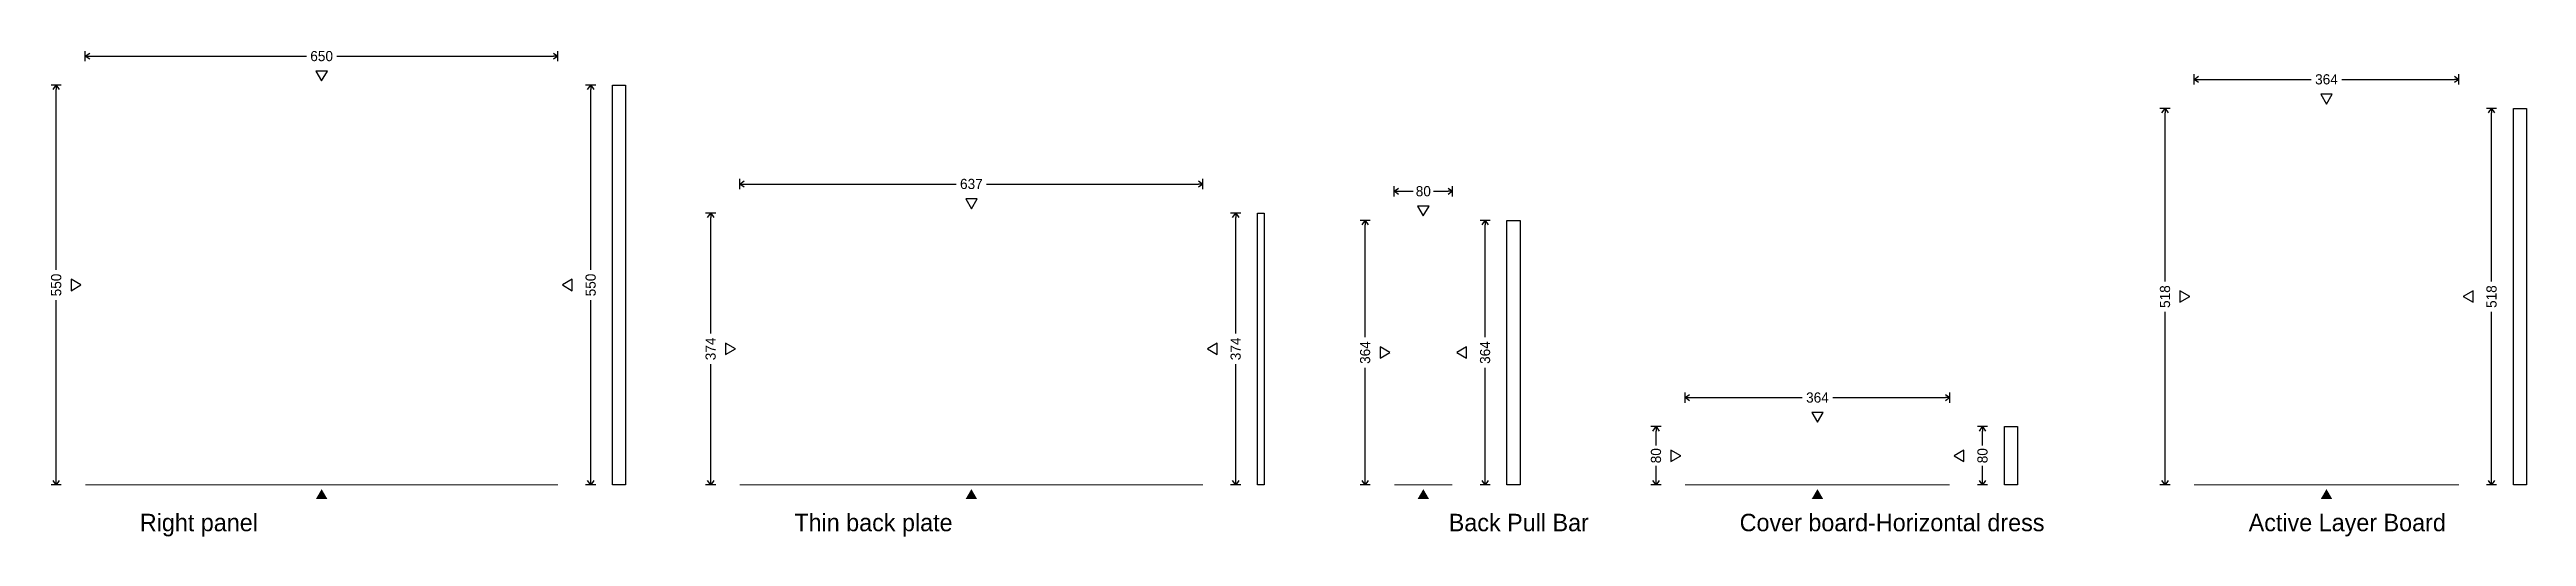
# Model space of a CAD drawing. Header units: metres. Extents: x -949 to 4157, y -71 to 599.
# Drawn here: x 751 to 4157, y -71 to 599 of the extents above; entities that cross this region are included whole.
import ezdxf

# ---------------------------------------------------------------- set-up
doc = ezdxf.new("R2010")
doc.units = ezdxf.units.M
doc.dimstyles.get("Standard").update_dxf_attribs({"dimtxt": 2.5, "dimasz": 2.5, "dimexe": 1.25, "dimexo": 0.625, "dimtad": 1, "dimdec": 0, "dimcen": 2.5, "dimadec": 0, "dimazin": 0, "dimtfac": 1, "dimtmove": 0, "dimatfit": 3, "dimarcsym": 0})

msp = doc.modelspace()

# ---------------------------------------------------------------- texts
at = {"char_height": 24, "attachment_point": 1}
for s, insert in [('Right panel', (875, -40)), ('Thin back plate', (1775, -40)), ('Back Pull Bar', (2675, -40)), ('Cover board-Horizontal dress', (3075, -40)), ('Active Layer Board', (3775, -40))]:
    msp.add_mtext(s, dxfattribs=dict(at, insert=insert))

# ---------------------------------------------------------------- blocks, each defined once
blk = doc.blocks.new('elevational_view_002')
blk.add_lwpolyline([(0, 0, 0, 0, 0), (0, 550, 0, 0, 0), (650, 550, 0, 0, 0), (650, 0, 1.5, 1.5, 0), (0, 0, 0, 0, 0)], format="xyseb")
blk = doc.blocks.new('side_view_002')
blk.add_lwpolyline([(0, 0), (0, 550), (18, 550), (18, 0), (0, 0)])
blk = doc.blocks.new('_OPEN90')
at = {"color": 0, "linetype": 'BYBLOCK'}
blk.add_line((0, 0), (-1, 0), dxfattribs=at)
blk.add_lwpolyline([(-1, 0.71), (0, 0), (-1, -0.71)], dxfattribs=at)
blk = doc.blocks.new('*D4')
at = {"color": 1, "lineweight": -2}
for p, q in [((767, 550), (753, 550)), ((760, 296), (760, 544)), ((760, 6), (760, 254)), ((767, 0), (753, 0))]:
    blk.add_line(p, q, dxfattribs=at)
at = {"layer": 'DEFPOINTS'}
for p in [(800, 550), (760, 0), (800, 0)]:
    blk.add_point(p, dxfattribs=at)
at = {"color": 1, "xscale": 6, "yscale": 6}
for p, rotation in [((760, 550), 90), ((760, 0), 270)]:
    blk.add_blockref('_OPEN90', p, dxfattribs=dict(at, rotation=rotation))
at = {"insert": (760, 275), "char_height": 14, "attachment_point": 5, "rotation": 90}
blk.add_mtext('550', dxfattribs=at)
blk = doc.blocks.new('*D5')
at = {"color": 1, "lineweight": -2}
for p, q in [((800, 583), (800, 597)), ((806, 590), (1104, 590)), ((1146, 590), (1444, 590)), ((1450, 583), (1450, 597))]:
    blk.add_line(p, q, dxfattribs=at)
at = {"layer": 'DEFPOINTS'}
for p in [(800, 590), (800, 550), (1450, 550)]:
    blk.add_point(p, dxfattribs=at)
at = {"color": 1, "xscale": 6, "yscale": 6, "rotation": 180}
blk.add_blockref('_OPEN90', (800, 590), dxfattribs=at)
at = {"color": 1, "xscale": 6, "yscale": 6}
blk.add_blockref('_OPEN90', (1450, 590), dxfattribs=at)
at = {"insert": (1125, 590), "char_height": 14, "attachment_point": 5}
blk.add_mtext('650', dxfattribs=at)
blk = doc.blocks.new('*D6')
at = {"color": 1, "lineweight": -2}
for p, q in [((1502, 550), (1488, 550)), ((1495, 296), (1495, 544)), ((1495, 6), (1495, 254)), ((1502, 0), (1488, 0))]:
    blk.add_line(p, q, dxfattribs=at)
at = {"layer": 'DEFPOINTS'}
for p in [(1525, 550), (1495, 0), (1525, 0)]:
    blk.add_point(p, dxfattribs=at)
at = {"color": 1, "xscale": 6, "yscale": 6}
for p, rotation in [((1495, 550), 90), ((1495, 0), 270)]:
    blk.add_blockref('_OPEN90', p, dxfattribs=dict(at, rotation=rotation))
at = {"insert": (1495, 275), "char_height": 14, "attachment_point": 5, "rotation": 90}
blk.add_mtext('550', dxfattribs=at)
blk = doc.blocks.new('triangle5')
at = {"color": 1}
blk.add_lwpolyline([(1, 0), (-0.5, 0.87), (-0.5, -0.87), (1, 0), (1, 0)], dxfattribs=at)
blk = doc.blocks.new('triangle6')
at = {"color": 1}
blk.add_lwpolyline([(1, 0), (-0.5, 0.87), (-0.5, -0.87), (1, 0), (1, 0)], dxfattribs=at)
blk = doc.blocks.new('triangle7')
at = {"color": 1}
blk.add_lwpolyline([(1, 0), (-0.5, 0.87), (-0.5, -0.87), (1, 0), (1, 0)], dxfattribs=at)
blk = doc.blocks.new('triangle8')
blk.add_hatch(color=1).paths.add_polyline_path([(1, 0), (-0.5, 0.87), (-0.5, -0.87), (1, 0)])
blk = doc.blocks.new('elevational_view_004')
blk.add_lwpolyline([(0, 0, 0, 0, 0), (0, 374, 0, 0, 0), (637, 374, 0, 0, 0), (637, 0, 1.5, 1.5, 0), (0, 0, 0, 0, 0)], format="xyseb")
blk = doc.blocks.new('side_view_004')
blk.add_lwpolyline([(0, 0), (0, 374), (9, 374), (9, 0), (0, 0)])
blk = doc.blocks.new('*D10')
at = {"color": 1, "lineweight": -2}
for p, q in [((1667, 374), (1653, 374)), ((1660, 208), (1660, 368)), ((1660, 6), (1660, 166)), ((1667, 0), (1653, 0))]:
    blk.add_line(p, q, dxfattribs=at)
at = {"layer": 'DEFPOINTS'}
for p in [(1700, 374), (1660, 0), (1700, 0)]:
    blk.add_point(p, dxfattribs=at)
at = {"color": 1, "xscale": 6, "yscale": 6}
for p, rotation in [((1660, 374), 90), ((1660, 0), 270)]:
    blk.add_blockref('_OPEN90', p, dxfattribs=dict(at, rotation=rotation))
at = {"insert": (1660, 187), "char_height": 14, "attachment_point": 5, "rotation": 90}
blk.add_mtext('374', dxfattribs=at)
blk = doc.blocks.new('*D11')
at = {"color": 1, "lineweight": -2}
for p, q in [((1700, 407), (1700, 421)), ((1706, 414), (1997.5, 414)), ((2039.5, 414), (2331, 414)), ((2337, 407), (2337, 421))]:
    blk.add_line(p, q, dxfattribs=at)
at = {"layer": 'DEFPOINTS'}
for p in [(1700, 414), (1700, 374), (2337, 374)]:
    blk.add_point(p, dxfattribs=at)
at = {"color": 1, "xscale": 6, "yscale": 6, "rotation": 180}
blk.add_blockref('_OPEN90', (1700, 414), dxfattribs=at)
at = {"color": 1, "xscale": 6, "yscale": 6}
blk.add_blockref('_OPEN90', (2337, 414), dxfattribs=at)
at = {"insert": (2018.5, 414), "char_height": 14, "attachment_point": 5}
blk.add_mtext('637', dxfattribs=at)
blk = doc.blocks.new('*D12')
at = {"color": 1, "lineweight": -2}
for p, q in [((2389, 374), (2375, 374)), ((2382, 208), (2382, 368)), ((2382, 6), (2382, 166)), ((2389, 0), (2375, 0))]:
    blk.add_line(p, q, dxfattribs=at)
at = {"layer": 'DEFPOINTS'}
for p in [(2412, 374), (2382, 0), (2412, 0)]:
    blk.add_point(p, dxfattribs=at)
at = {"color": 1, "xscale": 6, "yscale": 6}
for p, rotation in [((2382, 374), 90), ((2382, 0), 270)]:
    blk.add_blockref('_OPEN90', p, dxfattribs=dict(at, rotation=rotation))
at = {"insert": (2382, 187), "char_height": 14, "attachment_point": 5, "rotation": 90}
blk.add_mtext('374', dxfattribs=at)
blk = doc.blocks.new('triangle13')
at = {"color": 1}
blk.add_lwpolyline([(1, 0), (-0.5, 0.87), (-0.5, -0.87), (1, 0), (1, 0)], dxfattribs=at)
blk = doc.blocks.new('triangle14')
at = {"color": 1}
blk.add_lwpolyline([(1, 0), (-0.5, 0.87), (-0.5, -0.87), (1, 0), (1, 0)], dxfattribs=at)
blk = doc.blocks.new('triangle15')
at = {"color": 1}
blk.add_lwpolyline([(1, 0), (-0.5, 0.87), (-0.5, -0.87), (1, 0), (1, 0)], dxfattribs=at)
blk = doc.blocks.new('triangle16')
blk.add_hatch(color=1).paths.add_polyline_path([(1, 0), (-0.5, 0.87), (-0.5, -0.87), (1, 0)])
blk = doc.blocks.new('elevational_view_005')
blk.add_lwpolyline([(0, 0, 0, 0, 0), (0, 364, 0, 0, 0), (80, 364, 0, 0, 0), (80, 0, 1.5, 1.5, 0), (0, 0, 0, 0, 0)], format="xyseb")
blk = doc.blocks.new('side_view_005')
blk.add_lwpolyline([(0, 0), (0, 364), (18, 364), (18, 0), (0, 0)])
blk = doc.blocks.new('*D13')
at = {"color": 1, "lineweight": -2}
for p, q in [((2567, 364), (2553, 364)), ((2560, 203), (2560, 358)), ((2560, 6), (2560, 161)), ((2567, 0), (2553, 0))]:
    blk.add_line(p, q, dxfattribs=at)
at = {"layer": 'DEFPOINTS'}
for p in [(2600, 364), (2560, 0), (2600, 0)]:
    blk.add_point(p, dxfattribs=at)
at = {"color": 1, "xscale": 6, "yscale": 6}
for p, rotation in [((2560, 364), 90), ((2560, 0), 270)]:
    blk.add_blockref('_OPEN90', p, dxfattribs=dict(at, rotation=rotation))
at = {"insert": (2560, 182), "char_height": 14, "attachment_point": 5, "rotation": 90}
blk.add_mtext('364', dxfattribs=at)
blk = doc.blocks.new('*D14')
at = {"color": 1, "lineweight": -2}
for p, q in [((2600, 397), (2600, 411)), ((2680, 397), (2680, 411)), ((2606, 404), (2626, 404)), ((2654, 404), (2674, 404))]:
    blk.add_line(p, q, dxfattribs=at)
at = {"layer": 'DEFPOINTS'}
for p in [(2600, 404), (2600, 364), (2680, 364)]:
    blk.add_point(p, dxfattribs=at)
at = {"color": 1, "xscale": 6, "yscale": 6, "rotation": 180}
blk.add_blockref('_OPEN90', (2600, 404), dxfattribs=at)
at = {"color": 1, "xscale": 6, "yscale": 6}
blk.add_blockref('_OPEN90', (2680, 404), dxfattribs=at)
at = {"insert": (2640, 404), "char_height": 14, "attachment_point": 5}
blk.add_mtext('80', dxfattribs=at)
blk = doc.blocks.new('*D15')
at = {"color": 1, "lineweight": -2}
for p, q in [((2732, 364), (2718, 364)), ((2725, 203), (2725, 358)), ((2725, 6), (2725, 161)), ((2732, 0), (2718, 0))]:
    blk.add_line(p, q, dxfattribs=at)
at = {"layer": 'DEFPOINTS'}
for p in [(2755, 364), (2725, 0), (2755, 0)]:
    blk.add_point(p, dxfattribs=at)
at = {"color": 1, "xscale": 6, "yscale": 6}
for p, rotation in [((2725, 364), 90), ((2725, 0), 270)]:
    blk.add_blockref('_OPEN90', p, dxfattribs=dict(at, rotation=rotation))
at = {"insert": (2725, 182), "char_height": 14, "attachment_point": 5, "rotation": 90}
blk.add_mtext('364', dxfattribs=at)
blk = doc.blocks.new('triangle17')
at = {"color": 1}
blk.add_lwpolyline([(1, 0), (-0.5, 0.87), (-0.5, -0.87), (1, 0), (1, 0)], dxfattribs=at)
blk = doc.blocks.new('triangle18')
at = {"color": 1}
blk.add_lwpolyline([(1, 0), (-0.5, 0.87), (-0.5, -0.87), (1, 0), (1, 0)], dxfattribs=at)
blk = doc.blocks.new('triangle19')
at = {"color": 1}
blk.add_lwpolyline([(1, 0), (-0.5, 0.87), (-0.5, -0.87), (1, 0), (1, 0)], dxfattribs=at)
blk = doc.blocks.new('triangle20')
blk.add_hatch(color=1).paths.add_polyline_path([(1, 0), (-0.5, 0.87), (-0.5, -0.87), (1, 0)])
blk = doc.blocks.new('elevational_view_006')
blk.add_lwpolyline([(0, 0, 0, 0, 0), (0, 80, 0, 0, 0), (364, 80, 0, 0, 0), (364, 0, 1.5, 1.5, 0), (0, 0, 0, 0, 0)], format="xyseb")
blk = doc.blocks.new('side_view_006')
blk.add_lwpolyline([(0, 0), (0, 80), (18, 80), (18, 0), (0, 0)])
blk = doc.blocks.new('*D16')
at = {"color": 1, "lineweight": -2}
for p, q in [((2967, 80), (2953, 80)), ((2960, 54), (2960, 74)), ((2967, 0), (2953, 0)), ((2960, 6), (2960, 26))]:
    blk.add_line(p, q, dxfattribs=at)
at = {"layer": 'DEFPOINTS'}
for p in [(3000, 80), (2960, 0), (3000, 0)]:
    blk.add_point(p, dxfattribs=at)
at = {"color": 1, "xscale": 6, "yscale": 6}
for p, rotation in [((2960, 80), 90), ((2960, 0), 270)]:
    blk.add_blockref('_OPEN90', p, dxfattribs=dict(at, rotation=rotation))
at = {"insert": (2960, 40), "char_height": 14, "attachment_point": 5, "rotation": 90}
blk.add_mtext('80', dxfattribs=at)
blk = doc.blocks.new('*D17')
at = {"color": 1, "lineweight": -2}
for p, q in [((3000, 113), (3000, 127)), ((3006, 120), (3161, 120)), ((3203, 120), (3358, 120)), ((3364, 113), (3364, 127))]:
    blk.add_line(p, q, dxfattribs=at)
at = {"layer": 'DEFPOINTS'}
for p in [(3000, 120), (3000, 80), (3364, 80)]:
    blk.add_point(p, dxfattribs=at)
at = {"color": 1, "xscale": 6, "yscale": 6, "rotation": 180}
blk.add_blockref('_OPEN90', (3000, 120), dxfattribs=at)
at = {"color": 1, "xscale": 6, "yscale": 6}
blk.add_blockref('_OPEN90', (3364, 120), dxfattribs=at)
at = {"insert": (3182, 120), "char_height": 14, "attachment_point": 5}
blk.add_mtext('364', dxfattribs=at)
blk = doc.blocks.new('*D18')
at = {"color": 1, "lineweight": -2}
for p, q in [((3416, 80), (3402, 80)), ((3409, 54), (3409, 74)), ((3416, 0), (3402, 0)), ((3409, 6), (3409, 26))]:
    blk.add_line(p, q, dxfattribs=at)
at = {"layer": 'DEFPOINTS'}
for p in [(3439, 80), (3409, 0), (3439, 0)]:
    blk.add_point(p, dxfattribs=at)
at = {"color": 1, "xscale": 6, "yscale": 6}
for p, rotation in [((3409, 80), 90), ((3409, 0), 270)]:
    blk.add_blockref('_OPEN90', p, dxfattribs=dict(at, rotation=rotation))
at = {"insert": (3409, 40), "char_height": 14, "attachment_point": 5, "rotation": 90}
blk.add_mtext('80', dxfattribs=at)
blk = doc.blocks.new('triangle21')
at = {"color": 1}
blk.add_lwpolyline([(1, 0), (-0.5, 0.87), (-0.5, -0.87), (1, 0), (1, 0)], dxfattribs=at)
blk = doc.blocks.new('triangle22')
at = {"color": 1}
blk.add_lwpolyline([(1, 0), (-0.5, 0.87), (-0.5, -0.87), (1, 0), (1, 0)], dxfattribs=at)
blk = doc.blocks.new('triangle23')
at = {"color": 1}
blk.add_lwpolyline([(1, 0), (-0.5, 0.87), (-0.5, -0.87), (1, 0), (1, 0)], dxfattribs=at)
blk = doc.blocks.new('triangle24')
blk.add_hatch(color=1).paths.add_polyline_path([(1, 0), (-0.5, 0.87), (-0.5, -0.87), (1, 0)])
blk = doc.blocks.new('elevational_view_007')
blk.add_lwpolyline([(0, 0, 0, 0, 0), (0, 518, 0, 0, 0), (364, 518, 0, 0, 0), (364, 0, 1.5, 1.5, 0), (0, 0, 0, 0, 0)], format="xyseb")
blk = doc.blocks.new('side_view_007')
blk.add_lwpolyline([(0, 0), (0, 518), (18, 518), (18, 0), (0, 0)])
blk = doc.blocks.new('*D19')
at = {"color": 1, "lineweight": -2}
for p, q in [((3667, 518), (3653, 518)), ((3660, 280), (3660, 512)), ((3660, 6), (3660, 238)), ((3667, 0), (3653, 0))]:
    blk.add_line(p, q, dxfattribs=at)
at = {"layer": 'DEFPOINTS'}
for p in [(3700, 518), (3660, 0), (3700, 0)]:
    blk.add_point(p, dxfattribs=at)
at = {"color": 1, "xscale": 6, "yscale": 6}
for p, rotation in [((3660, 518), 90), ((3660, 0), 270)]:
    blk.add_blockref('_OPEN90', p, dxfattribs=dict(at, rotation=rotation))
at = {"insert": (3660, 259), "char_height": 14, "attachment_point": 5, "rotation": 90}
blk.add_mtext('518', dxfattribs=at)
blk = doc.blocks.new('*D20')
at = {"color": 1, "lineweight": -2}
for p, q in [((3700, 551), (3700, 565)), ((3706, 558), (3861, 558)), ((3903, 558), (4058, 558)), ((4064, 551), (4064, 565))]:
    blk.add_line(p, q, dxfattribs=at)
at = {"layer": 'DEFPOINTS'}
for p in [(3700, 558), (3700, 518), (4064, 518)]:
    blk.add_point(p, dxfattribs=at)
at = {"color": 1, "xscale": 6, "yscale": 6, "rotation": 180}
blk.add_blockref('_OPEN90', (3700, 558), dxfattribs=at)
at = {"color": 1, "xscale": 6, "yscale": 6}
blk.add_blockref('_OPEN90', (4064, 558), dxfattribs=at)
at = {"insert": (3882, 558), "char_height": 14, "attachment_point": 5}
blk.add_mtext('364', dxfattribs=at)
blk = doc.blocks.new('*D21')
at = {"color": 1, "lineweight": -2}
for p, q in [((4116, 518), (4102, 518)), ((4109, 280), (4109, 512)), ((4109, 6), (4109, 238)), ((4116, 0), (4102, 0))]:
    blk.add_line(p, q, dxfattribs=at)
at = {"layer": 'DEFPOINTS'}
for p in [(4139, 518), (4109, 0), (4139, 0)]:
    blk.add_point(p, dxfattribs=at)
at = {"color": 1, "xscale": 6, "yscale": 6}
for p, rotation in [((4109, 518), 90), ((4109, 0), 270)]:
    blk.add_blockref('_OPEN90', p, dxfattribs=dict(at, rotation=rotation))
at = {"insert": (4109, 259), "char_height": 14, "attachment_point": 5, "rotation": 90}
blk.add_mtext('518', dxfattribs=at)
blk = doc.blocks.new('triangle25')
at = {"color": 1}
blk.add_lwpolyline([(1, 0), (-0.5, 0.87), (-0.5, -0.87), (1, 0), (1, 0)], dxfattribs=at)
blk = doc.blocks.new('triangle26')
at = {"color": 1}
blk.add_lwpolyline([(1, 0), (-0.5, 0.87), (-0.5, -0.87), (1, 0), (1, 0)], dxfattribs=at)
blk = doc.blocks.new('triangle27')
at = {"color": 1}
blk.add_lwpolyline([(1, 0), (-0.5, 0.87), (-0.5, -0.87), (1, 0), (1, 0)], dxfattribs=at)
blk = doc.blocks.new('triangle28')
blk.add_hatch(color=1).paths.add_polyline_path([(1, 0), (-0.5, 0.87), (-0.5, -0.87), (1, 0)])

# ---------------------------------------------------------------- dimensions: what is measured, and where the dimension line sits
for base, p1, p2, picture, middle in [((800, 590), (800, 550), (1450, 550), '*D5', (1125, 590)), ((3700, 558), (3700, 518), (4064, 518), '*D20', (3882, 558)), ((1700, 414), (1700, 374), (2337, 374), '*D11', (2018.5, 414)), ((2600, 404), (2600, 364), (2680, 364), '*D14', (2640, 404)), ((3000, 120), (3000, 80), (3364, 80), '*D17', (3182, 120))]:
    dim = msp.add_linear_dim(base=base, p1=p1, p2=p2, dimstyle='Standard', override={"dimtxt": 14, "dimasz": 6, "dimexe": 7, "dimtad": 0, "dimblk": 'OPEN90', "dimsah": 0, "dimtsz": 0, "dimclrd": 1, "dimclre": 1, "dimfxl": 7, "dimfxlon": 1})
    dim.commit()
    dim.dimension.update_dxf_attribs({"geometry": picture, "text_midpoint": middle})
for base, p1, p2, picture, middle in [((760, 0), (800, 0), (800, 550), '*D4', (760, 275)), ((1495, 0), (1525, 0), (1525, 550), '*D6', (1495, 275)), ((3660, 0), (3700, 0), (3700, 518), '*D19', (3660, 259)), ((4109, 0), (4139, 0), (4139, 518), '*D21', (4109, 259)), ((1660, 0), (1700, 0), (1700, 374), '*D10', (1660, 187)), ((2382, 0), (2412, 0), (2412, 374), '*D12', (2382, 187)), ((2560, 0), (2600, 0), (2600, 364), '*D13', (2560, 182)), ((2725, 0), (2755, 0), (2755, 364), '*D15', (2725, 182)), ((2960, 0), (3000, 0), (3000, 80), '*D16', (2960, 40)), ((3409, 0), (3439, 0), (3439, 80), '*D18', (3409, 40))]:
    dim = msp.add_linear_dim(base=base, p1=p1, p2=p2, angle=90, dimstyle='Standard', override={"dimtxt": 14, "dimasz": 6, "dimexe": 7, "dimtad": 0, "dimblk": 'OPEN90', "dimsah": 0, "dimtsz": 0, "dimclrd": 1, "dimclre": 1, "dimfxl": 7, "dimfxlon": 1})
    dim.commit()
    dim.dimension.update_dxf_attribs({"geometry": picture, "text_midpoint": middle})

# ---------------------------------------------------------------- block references
for name, p in [('elevational_view_002', (800, 0)), ('side_view_002', (1525, 0)), ('elevational_view_007', (3700, 0)), ('side_view_007', (4139, 0)), ('elevational_view_004', (1700, 0)), ('side_view_004', (2412, 0)), ('elevational_view_005', (2600, 0)), ('side_view_005', (2755, 0)), ('elevational_view_006', (3000, 0)), ('side_view_006', (3439, 0))]:
    msp.add_blockref(name, p)
at = {"xscale": 9, "yscale": 9}
for name, p, rotation in [('triangle6', (1125, 565), -90), ('triangle26', (3882, 533), -90), ('triangle14', (2018.5, 389), -90), ('triangle18', (2640, 379), -90), ('triangle7', (1465, 275), 180), ('triangle27', (4079, 259), 180), ('triangle15', (2352, 187), 180), ('triangle19', (2695, 182), 180), ('triangle22', (3182, 95), -90), ('triangle23', (3379, 40), 180), ('triangle8', (1125, -15), 90), ('triangle16', (2018.5, -15), 90), ('triangle20', (2640, -15), 90), ('triangle24', (3182, -15), 90), ('triangle28', (3882, -15), 90)]:
    msp.add_blockref(name, p, dxfattribs=dict(at, rotation=rotation))
for name, p in [('triangle5', (785, 275)), ('triangle25', (3685, 259)), ('triangle13', (1685, 187)), ('triangle17', (2585, 182)), ('triangle21', (2985, 40))]:
    msp.add_blockref(name, p, dxfattribs=at)

msp.set_redraw_order([(e.dxf.handle, doc.entitydb.next_handle()) for e in msp.query("TEXT MTEXT ATTDEF DIMENSION ARC_DIMENSION")])  # texts and dimensions are drawn at this point

doc.saveas('drawing.dxf')
